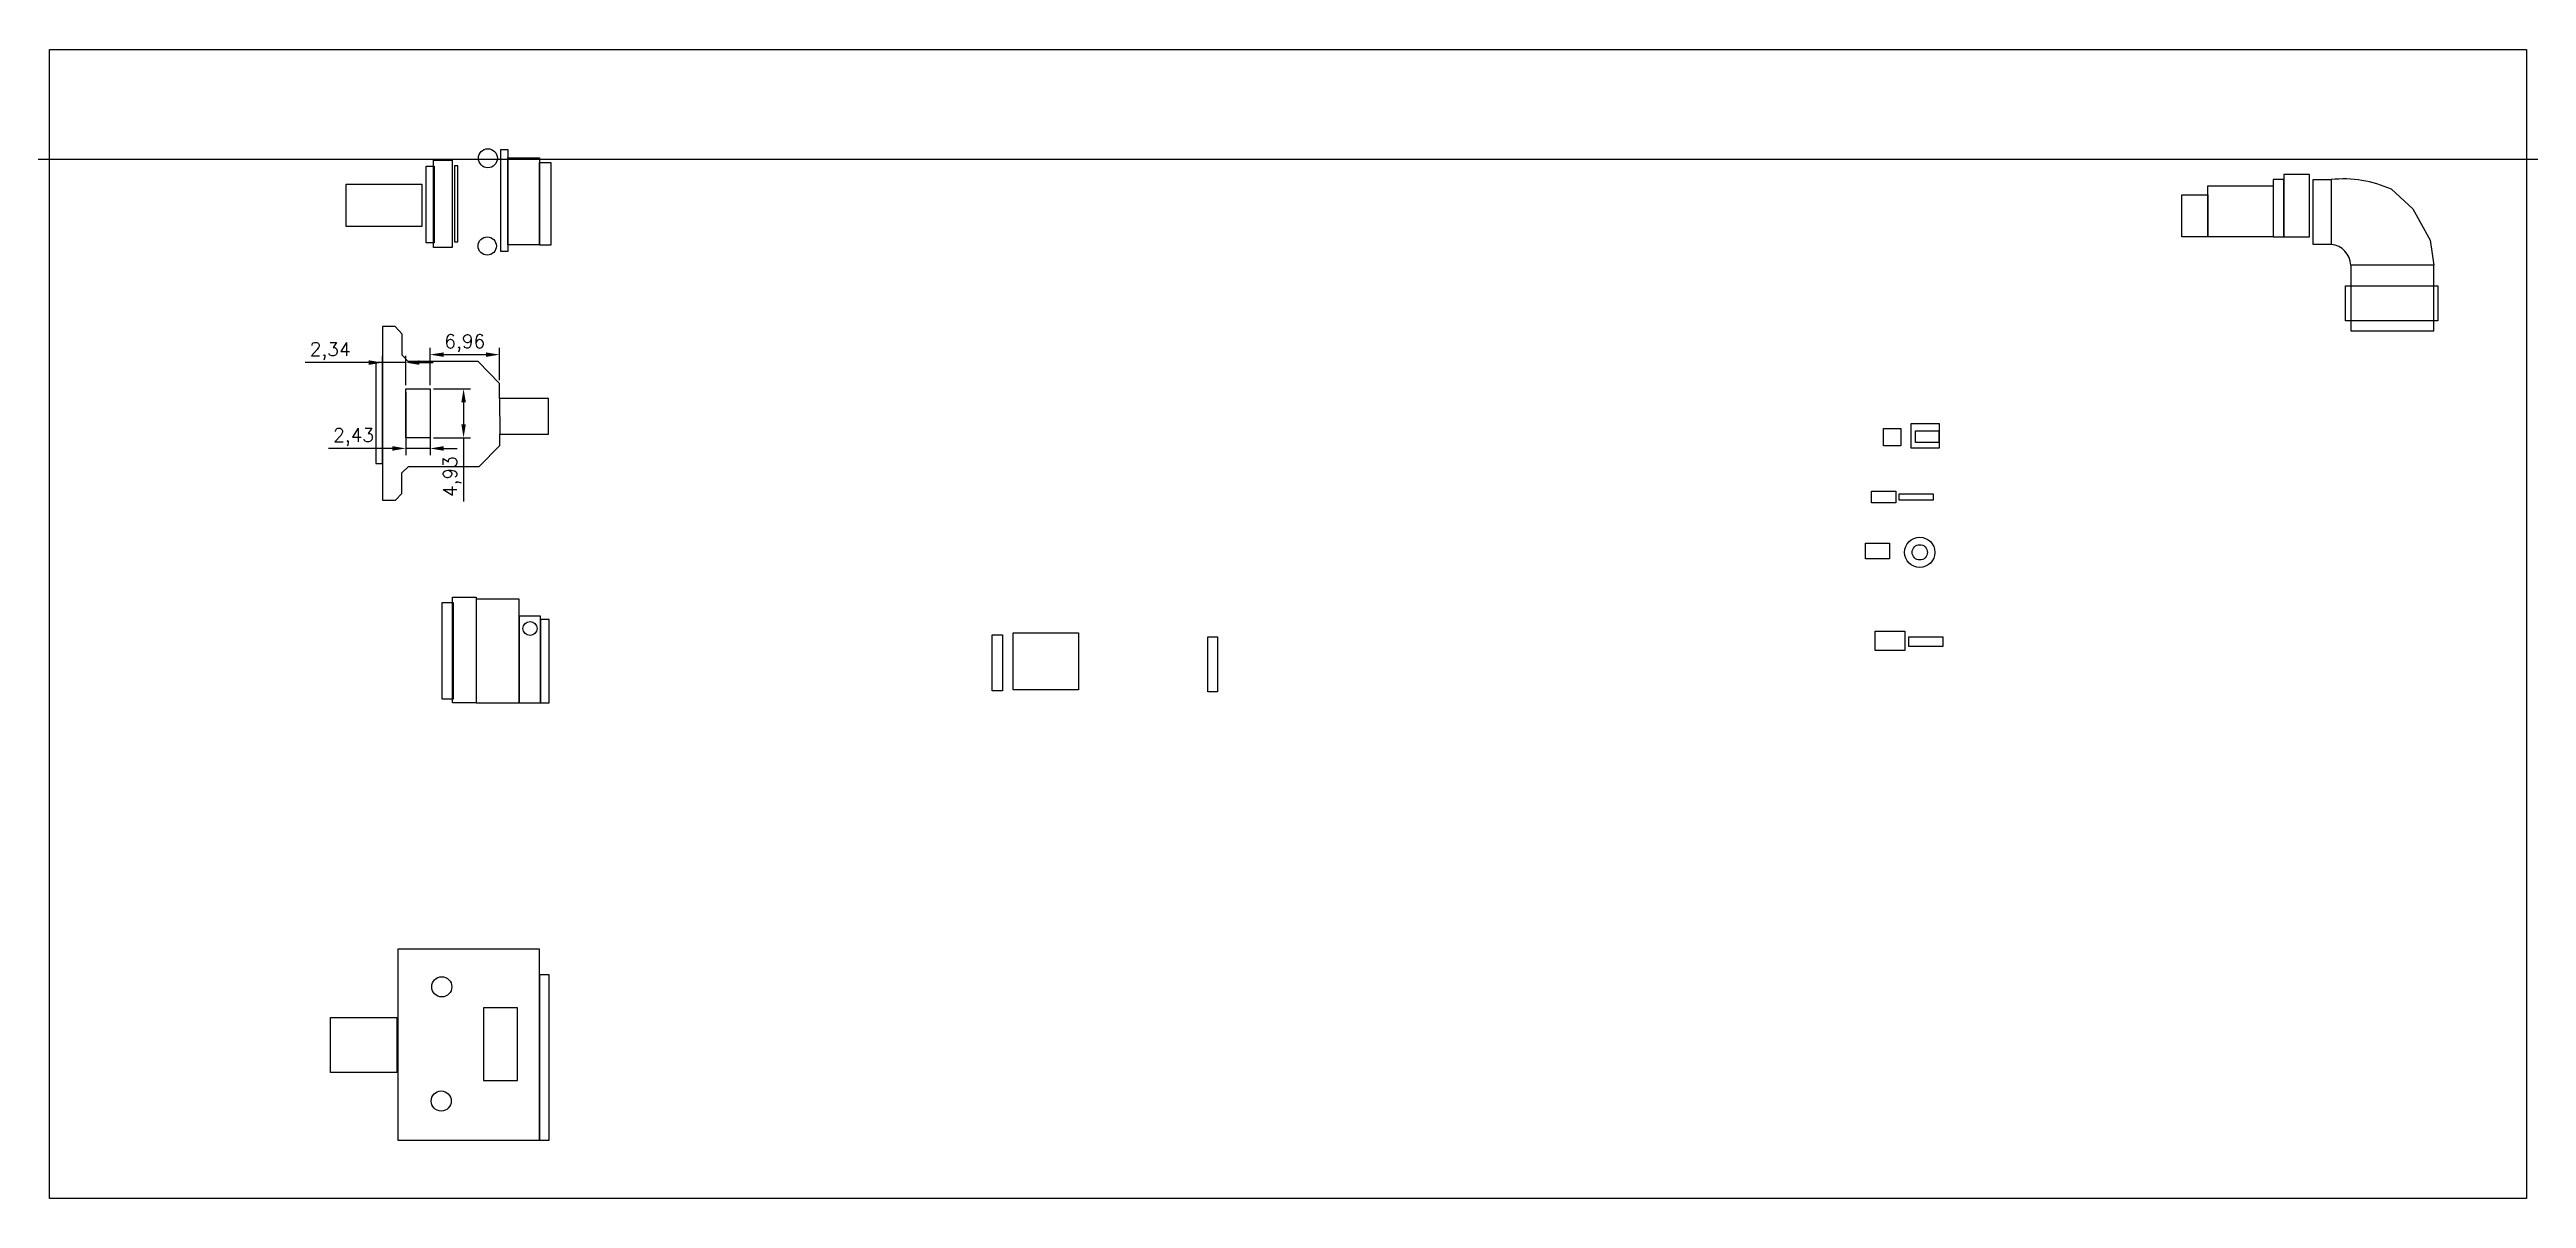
# Model space of a CAD drawing. Header units: millimetres. Extents: x -75 to 2023, y 0 to 1744.
# Drawn here: x 688.4 to 1142.5, y 422.6 to 633.2 of the extents above; entities that cross this region are included whole.
import ezdxf

# ---------------------------------------------------------------- set-up
doc = ezdxf.new("R2010")
doc.units = ezdxf.units.MM
doc.styles.get("Standard").update_dxf_attribs({"font": 'txt', "bigfont": 'gbcbig.shx'})
doc.dimstyles.new('ISO-25', dxfattribs={"dimtxt": 2.5, "dimasz": 2.5, "dimexe": 1.25, "dimexo": 0.625, "dimtad": 1, "dimlfac": 0.54648, "dimtxsty": 'Standard', "dimcen": 2.5, "dimadec": 0, "dimazin": 0, "dimtfac": 1, "dimtmove": 0, "dimatfit": 3, "dimfxl": 1, "dimarcsym": 0})
picture_1 = doc.add_image_def('image1.png', size_in_pixel=(1716, 796))

msp = doc.modelspace()

# ---------------------------------------------------------------- blocks, each defined once
blk = doc.blocks.new('*D1')
at = {"color": 0, "lineweight": -2}
for p, q in [((749.45, 571.67), (749.45, 577.08)), ((753.74, 571.67), (753.74, 577.08)), ((746.95, 575.83), (735.28, 575.83)), ((753.74, 575.83), (749.45, 575.83)), ((756.24, 575.83), (758.74, 575.83))]:
    blk.add_line(p, q, dxfattribs=at)
at = {"color": 0}
for points in [[(746.95, 576.25), (746.95, 575.41), (749.45, 575.83)], [(756.24, 576.25), (756.24, 575.41), (753.74, 575.83)]]:
    blk.add_solid(points, dxfattribs=at)
at = {"layer": 'Defpoints', "color": 0}
for p in [(749.45, 575.83), (749.45, 571.04), (753.74, 571.04)]:
    blk.add_point(p, dxfattribs=at)
at = {"color": 0, "insert": (739.87, 577.91), "char_height": 2.5, "attachment_point": 5}
blk.add_mtext('2,34', dxfattribs=at)
blk = doc.blocks.new('*D2')
at = {"color": 0, "lineweight": -2}
for p, q in [((758.18, 571.67), (758.18, 578.54)), ((760.68, 577.29), (768.42, 577.29)), ((770.92, 572.62), (770.92, 578.54))]:
    blk.add_line(p, q, dxfattribs=at)
at = {"color": 0}
for points in [[(760.68, 577.7), (760.68, 576.87), (758.18, 577.29)], [(768.42, 577.7), (768.42, 576.87), (770.92, 577.29)]]:
    blk.add_solid(points, dxfattribs=at)
at = {"layer": 'Defpoints', "color": 0}
for p in [(770.92, 577.29), (758.18, 571.04), (770.92, 572)]:
    blk.add_point(p, dxfattribs=at)
at = {"color": 0, "insert": (764.55, 579.37), "char_height": 2.5, "attachment_point": 5}
blk.add_mtext('6,96', dxfattribs=at)
blk = doc.blocks.new('*D3')
at = {"color": 0, "lineweight": -2}
for p, q in [((753.74, 570.42), (753.74, 558.84)), ((758.18, 570.42), (758.18, 558.84)), ((751.24, 560.09), (739.57, 560.09)), ((758.18, 560.09), (753.74, 560.09)), ((760.68, 560.09), (763.18, 560.09))]:
    blk.add_line(p, q, dxfattribs=at)
at = {"color": 0}
for points in [[(751.24, 560.51), (751.24, 559.67), (753.74, 560.09)], [(760.68, 560.51), (760.68, 559.67), (758.18, 560.09)]]:
    blk.add_solid(points, dxfattribs=at)
at = {"layer": 'Defpoints', "color": 0}
for p in [(753.74, 571.04), (758.18, 571.04), (753.74, 560.09)]:
    blk.add_point(p, dxfattribs=at)
at = {"color": 0, "insert": (744.16, 562.17), "char_height": 2.5, "attachment_point": 5}
blk.add_mtext('2,43', dxfattribs=at)
blk = doc.blocks.new('*D4')
at = {"color": 0, "lineweight": -2}
for p, q in [((758.8, 571.04), (765.58, 571.04)), ((764.33, 568.54), (764.33, 564.52)), ((758.8, 562.02), (765.58, 562.02)), ((764.33, 562.02), (764.33, 550.36))]:
    blk.add_line(p, q, dxfattribs=at)
at = {"color": 0}
for points in [[(763.92, 568.54), (764.75, 568.54), (764.33, 571.04)], [(763.92, 564.52), (764.75, 564.52), (764.33, 562.02)]]:
    blk.add_solid(points, dxfattribs=at)
at = {"layer": 'Defpoints', "color": 0}
for p in [(758.18, 571.04), (758.18, 562.02), (764.33, 562.02)]:
    blk.add_point(p, dxfattribs=at)
at = {"color": 0, "insert": (762.25, 554.94), "char_height": 2.5, "attachment_point": 5, "rotation": 90}
blk.add_mtext('4,93', dxfattribs=at)

# ---------------------------------------------------------------- dimensions: what is measured, and where the dimension line sits
for base, p1, p2, picture, middle in [((749.45, 575.831), (753.74, 571.042), (749.45, 571.042), '*D1', (739.866, 577.915)), ((770.918, 577.286), (758.178, 571.042), (770.918, 571.996), '*D2', (764.548, 579.37)), ((753.74, 560.09), (758.178, 571.042), (753.74, 571.042), '*D3', (744.157, 562.173))]:
    dim = msp.add_linear_dim(base=base, p1=p1, p2=p2, dimstyle='ISO-25')
    dim.commit()
    dim.dimension.update_dxf_attribs({"geometry": picture, "text_midpoint": middle})
dim = msp.add_linear_dim(base=(764.332, 562.023), p1=(758.178, 571.042), p2=(758.178, 562.023), angle=90, dimstyle='ISO-25')
dim.commit()
dim.dimension.update_dxf_attribs({"geometry": '*D4', "text_midpoint": (762.249, 554.939)})

# ---------------------------------------------------------------- linework, layer by layer
msp.add_line((770.918, 569.218), (770.968, 562.718))
msp.add_xline((224.694, 613.048), (-1, 0))
for points in [[(771.153, 614.916), (772.474, 614.916), (772.474, 596.201), (771.153, 596.201)], [(772.457, 613.397), (778.236, 613.397), (778.236, 597.442), (772.457, 597.442)], [(742.79, 608.548), (756.7, 608.548), (756.7, 600.783), (742.79, 600.783)], [(757.477, 611.81), (758.953, 611.81), (758.953, 597.754), (757.477, 597.754)], [(758.798, 612.936), (762.255, 612.936), (762.255, 596.9), (758.798, 596.9)], [(763.304, 611.887), (762.683, 611.887), (762.683, 597.948), (763.304, 597.948)], [(780.328, 597.367), (778.236, 597.367), (778.236, 612.517), (780.328, 612.517)], [(1098.062, 609.402), (1096.101, 609.402), (1096.101, 598.903), (1098.062, 598.903)], [(1102.755, 610.312), (1098.062, 610.312), (1098.062, 598.903), (1102.755, 598.903)], [(1106.72, 597.502), (1103.441, 597.502), (1103.441, 609.372), (1106.72, 609.372)], [(1079.361, 606.602), (1084.124, 606.602), (1084.124, 598.903), (1079.361, 598.903)], [(1084.124, 608.212), (1096.101, 608.212), (1096.101, 598.903), (1084.124, 598.903)], [(1110.309, 581.674), (1125.528, 581.674), (1125.528, 593.668), (1110.309, 593.668)], [(1109.339, 589.874), (1126.288, 589.874), (1126.288, 583.504), (1109.339, 583.504)], [(748.235, 557.329), (749.45, 557.329), (749.45, 575.831), (748.235, 575.831)], [(753.74, 571.042), (758.178, 571.042), (758.178, 562.023), (753.74, 562.023)], [(1024.631, 563.756), (1027.833, 563.756), (1027.833, 560.585), (1024.631, 560.585)], [(1034.913, 564.578), (1029.654, 564.578), (1029.654, 560.174), (1034.913, 560.174)], [(1030.506, 563.345), (1034.795, 563.345), (1034.795, 561.172), (1030.506, 561.172)], [(1022.413, 552.248), (1026.882, 552.248), (1026.882, 550.118), (1022.413, 550.118)], [(1033.804, 551.721), (1027.478, 551.721), (1027.478, 550.668), (1033.804, 550.668)], [(1021.344, 542.751), (1025.745, 542.751), (1025.745, 539.859), (1021.344, 539.859)], [(760.398, 531.864), (762.405, 531.864), (762.405, 514.118), (760.398, 514.118)], [(762.302, 532.841), (766.626, 532.841), (766.626, 513.449), (762.302, 513.449)], [(774.501, 532.429), (766.626, 532.429), (766.626, 513.449), (774.501, 513.449)], [(778.413, 529.343), (774.501, 529.343), (774.501, 513.449), (778.413, 513.449)], [(780.008, 528.726), (778.413, 528.726), (778.413, 513.449), (780.008, 513.449)], [(861.259, 525.938), (863.158, 525.938), (863.158, 515.671), (861.259, 515.671)], [(865.086, 526.254), (877.086, 526.254), (877.086, 515.815), (865.086, 515.815)], [(900.791, 525.526), (902.519, 525.526), (902.519, 515.467), (900.791, 515.467)], [(1023.114, 526.559), (1028.573, 526.559), (1028.573, 523.064), (1023.114, 523.064)], [(1035.567, 525.489), (1029.251, 525.489), (1029.251, 523.849), (1035.567, 523.849)], [(778.27, 468.265), (752.279, 468.265), (752.279, 433.277), (778.27, 433.277)], [(780.016, 463.613), (778.27, 463.613), (778.27, 433.277), (780.016, 433.277)], [(739.962, 455.762), (752.085, 455.762), (752.085, 445.683), (739.962, 445.683)], [(774.197, 457.507), (767.99, 457.507), (767.99, 444.229), (774.197, 444.229)]]:
    msp.add_lwpolyline(points, close=True)
for points in [[(1117.759, 607.595), (1121.704, 604.042), (1124.87, 598.249), (1125.528, 593.668)], [(751.781, 582.467), (749.45, 582.467), (749.45, 550.624), (751.868, 550.624), (753.023, 551.819), (753.023, 555.591), (754.261, 556.808), (767.193, 556.808), (770.968, 560.621), (770.968, 562.718), (779.914, 562.718), (779.914, 569.218), (770.918, 569.218), (770.918, 571.996), (767.018, 576.021), (754.169, 576.021), (753.072, 577.203), (753.072, 581.05), (751.781, 582.467)]]:
    msp.add_lwpolyline(points)
for centre, radius in [((768.783, 613.285), 1.737), ((768.666, 597.21), 1.674), ((1031.288, 541.04), 2.77), ((1031.288, 541.04), 1.403), ((776.508, 527.08), 1.286), ((760.328, 461.384), 1.843), ((760.231, 440.449), 1.843)]:
    msp.add_circle(centre, radius)
for centre, radius, start, end in [((1109.001, 588.367), 21.129, 65.51117, 96.19534), ((1106.289, 593.501), 4.023, 2.37598, 83.84322)]:
    msp.add_arc(centre, radius, start, end)

msp.set_redraw_order([(e.dxf.handle, doc.entitydb.next_handle()) for e in msp.query("TEXT MTEXT ATTDEF DIMENSION ARC_DIMENSION")])  # texts and dimensions are drawn at this point

# ---------------------------------------------------------------- pictures from other files: only their frames are drawn
image = msp.add_image(picture_1, insert=(688.426, 422.584), size_in_units=(454.088, 210.638))
image.dxf.flags = 7

doc.saveas('drawing.dxf')
